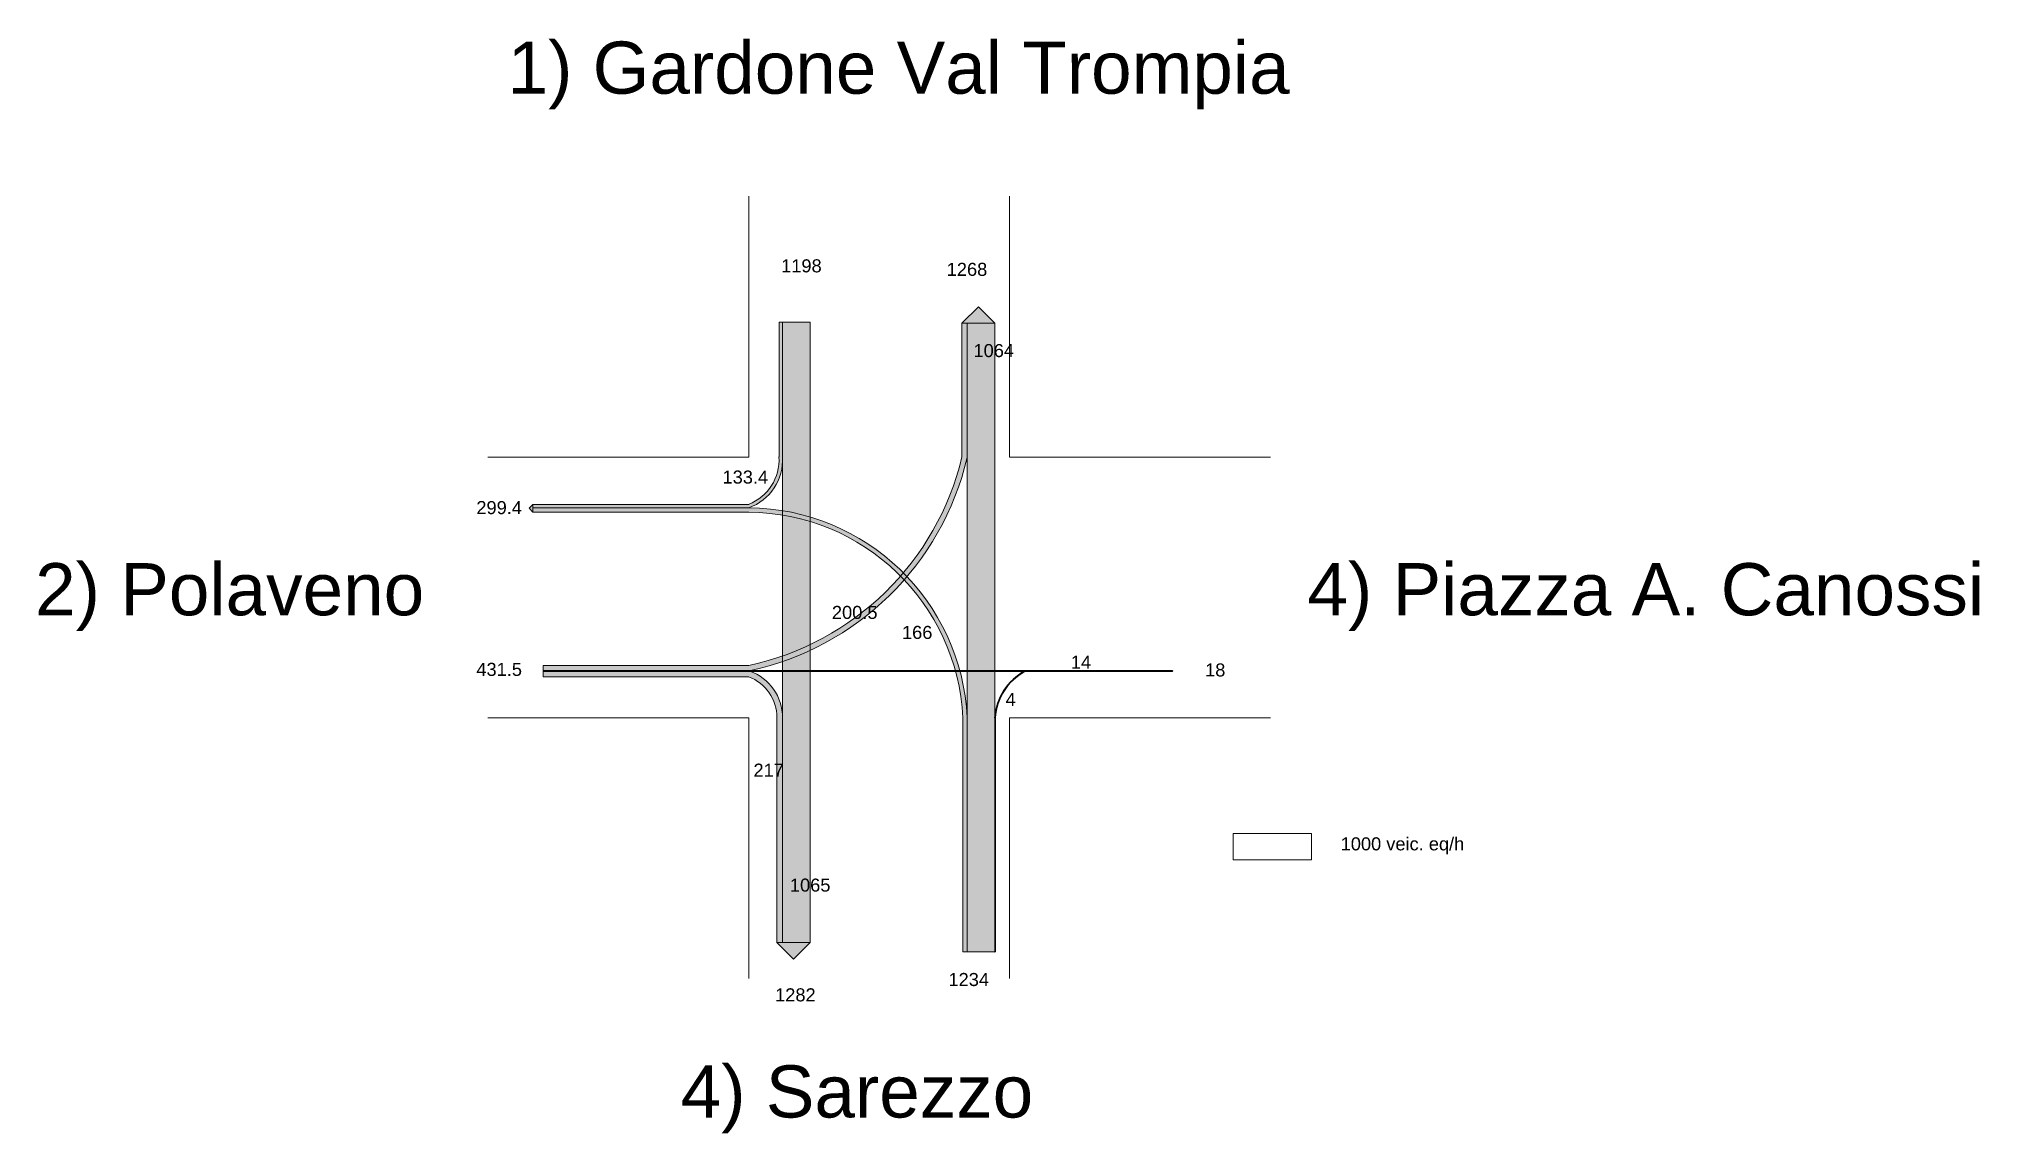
# Model space of a CAD drawing. Header units: millimetres. Extents: x 994 to 3678, y 1097 to 2408.
# Drawn here: x 994 to 1737, y 1261 to 1680 of the extents above; entities that cross this region are included whole.
import ezdxf

# ---------------------------------------------------------------- set-up
doc = ezdxf.new("R2010")
doc.units = ezdxf.units.MM
doc.layers.add('Da 1 Gardone', color=100, linetype='Continuous')
doc.layers.add('Strada', color=7, linetype='Continuous', lineweight=9)
doc.styles.get("Standard").update_dxf_attribs({"font": 'arial.ttf'})

msp = doc.modelspace()

# ---------------------------------------------------------------- texts
at = {"layer": 'Strada'}
for s, width, insert, char_height, attachment_point in [('1) Gardone Val Trompia', 307.9991, (1173.28, 1679.25), 20, 1), ('1198', 11.0308, (1278.11, 1595.75), 5, 1), ('1268', 11.0308, (1341.55, 1594.4), 5, 1), ('1064', 11.0308, (1351.81, 1563.26), 5, 1), ('133.4', 11.0308, (1255.64, 1514.76), 5, 1), ('299.4', 11.0308, (1161.31, 1503.04), 5, 1), ('2) Polaveno', 147.8922, (992.23, 1479.25), 20, 1), ('4) Piazza A. Canossi', 273.4316, (1739.09, 1479.25), 20, 3), ('200.5', 11.0308, (1297.56, 1462.86), 5, 1), ('166', 11.0308, (1324.41, 1455.19), 5, 1), ('14', 11.0308, (1389.1, 1443.77), 5, 1), ('431.5', 11.0308, (1161.31, 1441.02), 5, 1), ('18', 11.0308, (1440.57, 1440.8), 5, 1), ('4', 11.0308, (1364.12, 1429.51), 5, 1), ('217', 11.0308, (1267.5, 1402.37), 5, 1), ('1000 veic. eq/h', 58.0254, (1492.52, 1374.12), 5, 1), ('1065', 11.0308, (1281.46, 1358.3), 5, 1), ('1282', 11.0308, (1275.79, 1316.22), 5, 1), ('1234', 11.0308, (1342.22, 1322.1), 5, 1), ('4) Sarezzo', 147.8922, (1239.62, 1260.66), 20, 7)]:
    msp.add_mtext_dynamic_manual_height_columns(s, width=width, gutter_width=12.5, heights=[0], dxfattribs=dict(at, insert=insert, char_height=char_height, attachment_point=attachment_point))

# ---------------------------------------------------------------- hatches: boundary and pattern name
at = {"layer": 'Da 1 Gardone', "transparency": 33554559}
h = msp.add_hatch(color=256, dxfattribs=at)
h.dxf.hatch_style = 1
h.paths.add_polyline_path([(1278.62, 1517.71), (1278.62, 1571.65), (1277.29, 1571.65), (1277.29, 1519.95, -0.323631), (1265.66, 1501.79), (1182.99, 1501.79), (1182.99, 1500.46), (1265.66, 1500.46, 0.30153)])
h = msp.add_hatch(color=96, dxfattribs=at)
h.dxf.hatch_style = 1
h.paths.add_polyline_path([(1289.27, 1571.65), (1278.62, 1571.65), (1278.62, 1519.99, -0.029243), (1278.62, 1517.71), (1278.62, 1499.36, -0.032371), (1289.27, 1496.9), (1289.27, 1519.95)])
h.paths.add_polyline_path([(1289.27, 1495.17, 0.033056), (1278.62, 1497.68), (1278.62, 1443.64, 0.026888), (1289.27, 1448.03)])
h.paths.add_polyline_path([(1289.27, 1445.82, -0.026312), (1278.62, 1441.52), (1278.62, 1437.98), (1289.27, 1437.98)])
h.paths.add_polyline_path([(1289.27, 1437.84), (1278.62, 1437.84), (1278.62, 1420.39, -0.005469), (1278.62, 1419.98), (1278.62, 1333.75), (1289.27, 1333.75)])
h = msp.add_hatch(color=5, dxfattribs=at)
h.dxf.hatch_style = 1
h.paths.add_polyline_path([(1360.05, 1437.84), (1349.41, 1437.84), (1349.41, 1330.15), (1360.05, 1330.15)])
h.paths.add_polyline_path([(1360.05, 1571.27), (1349.41, 1571.27), (1349.41, 1437.98), (1360.05, 1437.98)])
h = msp.add_hatch(color=150, dxfattribs=at)
h.dxf.hatch_style = 1
h.paths.add_polyline_path([(1349.41, 1419.99, 0.053604), (1346.62, 1437.84), (1344.9, 1437.84, -0.054833), (1347.75, 1419.95), (1347.75, 1330.15), (1349.41, 1330.15)])
h.paths.add_polyline_path([(1326.34, 1474.08, -0.00382), (1325.25, 1472.82, -0.122448), (1344.86, 1437.98), (1346.58, 1437.98, 0.124334)])
h.paths.add_polyline_path([(1289.27, 1496.9), (1289.27, 1495.17, -0.123837), (1323.85, 1474.26, 0.003884), (1324.94, 1475.53, 0.124965)])
h.paths.add_polyline_path([(1278.62, 1499.36), (1278.62, 1497.68, -0.033056), (1289.27, 1495.17), (1289.27, 1496.9, 0.032371)])
h.paths.add_polyline_path([(1265.67, 1500.46), (1182.99, 1500.46), (1182.99, 1498.8), (1265.66, 1498.8, -0.039316), (1278.62, 1497.68), (1278.62, 1499.36, 0.038497)])
at = {"layer": 'Strada', "transparency": 33554559}
h = msp.add_hatch(color=7, dxfattribs=at)
h.dxf.hatch_style = 1
h.paths.add_polyline_path([(1182.99, 1501.79), (1181.5, 1500.3), (1182.99, 1498.8)])
h.paths.add_polyline_path([(1353.73, 1577.59), (1347.41, 1571.27), (1360.05, 1571.27)])
h.paths.add_polyline_path([(1428.15, 1437.89), (1428.06, 1437.98), (1428.06, 1437.84), (1428.06, 1437.8)])
h.paths.add_polyline_path([(1289.27, 1333.75), (1276.45, 1333.75), (1282.86, 1327.34)])
h = msp.add_hatch(color=1, dxfattribs=at)
h.dxf.hatch_style = 1
h.paths.add_polyline_path([(1278.62, 1441.52), (1278.62, 1443.64, -0.03143), (1265.66, 1439.99), (1186.94, 1439.99), (1186.94, 1437.98), (1265.87, 1437.98, 0.03031)])
h.paths.add_polyline_path([(1289.27, 1445.82), (1289.27, 1448.03, -0.026888), (1278.62, 1443.64), (1278.62, 1441.52, 0.026312)])
h.paths.add_polyline_path([(1325.25, 1472.82, 0.006072), (1323.85, 1474.26, -0.102296), (1289.27, 1448.03), (1289.27, 1445.82, 0.104112)])
h.paths.add_polyline_path([(1349.41, 1519.7), (1349.41, 1571.27), (1347.41, 1571.27), (1347.41, 1519.95, -0.11772), (1324.94, 1475.53, -0.005961), (1326.34, 1474.08, 0.118676)])
h.paths.add_polyline_path([(1324.94, 1475.53, -0.003884), (1323.85, 1474.26, -0.006072), (1325.25, 1472.82, 0.00382), (1326.34, 1474.08, 0.005961)])
h = msp.add_hatch(color=30, dxfattribs=at)
h.dxf.hatch_style = 1
h.paths.add_polyline_path([(1266.04, 1437.84), (1186.94, 1437.84), (1186.94, 1435.67), (1265.66, 1435.67, -0.317119), (1276.45, 1419.99), (1276.45, 1333.75), (1278.62, 1333.75), (1278.62, 1420.39, 0.316796)])

# ---------------------------------------------------------------- linework, layer by layer
at = {"layer": 'Strada'}
for p, q in [((1265.66, 1519.95), (1265.66, 1619.95)), ((1365.66, 1519.95), (1365.66, 1619.95)), ((1347.41, 1571.27), (1353.73, 1577.59)), ((1360.05, 1571.27), (1353.73, 1577.59)), ((1277.29, 1571.65), (1289.27, 1571.65)), ((1277.29, 1571.65), (1277.29, 1519.95)), ((1278.62, 1571.65), (1278.62, 1333.75)), ((1289.27, 1571.65), (1289.27, 1519.95)), ((1360.05, 1571.27), (1347.41, 1571.27)), ((1347.41, 1519.95), (1347.41, 1571.27)), ((1349.41, 1330.15), (1349.41, 1571.27)), ((1360.05, 1419.95), (1360.05, 1571.27)), ((1265.66, 1519.95), (1165.66, 1519.95)), ((1289.27, 1519.95), (1289.27, 1333.75)), ((1365.66, 1519.95), (1465.66, 1519.95)), ((1182.99, 1501.79), (1181.5, 1500.3)), ((1182.99, 1498.8), (1181.5, 1500.3)), ((1182.99, 1498.8), (1182.99, 1501.79)), ((1182.99, 1501.79), (1265.66, 1501.79)), ((1265.67, 1500.46), (1182.99, 1500.46)), ((1265.66, 1498.8), (1182.99, 1498.8)), ((1186.94, 1435.67), (1186.94, 1439.99)), ((1186.94, 1439.99), (1265.66, 1439.99)), ((1186.94, 1435.67), (1265.66, 1435.67)), ((1428.06, 1437.98), (1428.15, 1437.89)), ((1428.06, 1437.8), (1428.15, 1437.89)), ((1265.66, 1419.95), (1165.66, 1419.95)), ((1265.66, 1319.95), (1265.66, 1419.95)), ((1276.45, 1333.75), (1276.45, 1419.99)), ((1347.75, 1330.15), (1347.75, 1419.95)), ((1360.05, 1330.15), (1360.05, 1419.95)), ((1365.66, 1319.95), (1365.66, 1419.95)), ((1365.66, 1419.95), (1465.66, 1419.95)), ((1481.33, 1375.53), (1451.33, 1375.53)), ((1451.33, 1365.53), (1451.33, 1375.53)), ((1481.33, 1375.53), (1481.33, 1365.53)), ((1481.33, 1365.53), (1451.33, 1365.53)), ((1289.27, 1333.75), (1276.45, 1333.75)), ((1276.45, 1333.75), (1282.86, 1327.34)), ((1289.27, 1333.75), (1282.86, 1327.34)), ((1360.05, 1330.15), (1347.75, 1330.15))]:
    msp.add_line(p, q, dxfattribs=at)
at = {"layer": 'Strada', "color": 2, "lineweight": 30}
for p, q in [((1428.06, 1437.98), (1186.94, 1437.98)), ((1371.48, 1437.84), (1186.94, 1437.84)), ((1371.48, 1437.84), (1428.06, 1437.84)), ((1428.06, 1437.98), (1428.06, 1437.84))]:
    msp.add_line(p, q, dxfattribs=at)
at = {"layer": 'Strada', "color": 4, "lineweight": 30}
for p, q in [((1371.49, 1437.8), (1428.06, 1437.8)), ((1428.06, 1437.84), (1428.06, 1437.8)), ((1360.09, 1330.15), (1360.09, 1419.95)), ((1360.09, 1330.15), (1360.05, 1330.15))]:
    msp.add_line(p, q, dxfattribs=at)
at = {"layer": 'Strada'}
for centre, radius, start, end in [((1259.14, 1518.85), 19.52, 289.53146, 3.45567), ((1258.91, 1518.91), 18.4, 291.51061, 3.24333), ((1243.13, 1544.79), 107.19, 282.13453, 346.60545), ((1243.13, 1544.79), 109.2, 282.02219, 346.71812), ((1265.01, 1415.97), 82.84, 2.75931, 89.54636), ((1265.01, 1415.97), 84.5, 2.75931, 89.54636), ((1259.93, 1420.18), 16.52, 359.33346, 69.7126), ((1259.93, 1420.18), 18.69, 359.33346, 70.93861)]:
    msp.add_arc(centre, radius, start, end, dxfattribs=at)
at = {"layer": 'Strada', "color": 4, "lineweight": 30}
for radius, start in [(22.17, 118.79367), (22.13, 118.82025)]:
    msp.add_arc((1382.16, 1418.42), radius, start, 176.02254, dxfattribs=at)

msp.set_redraw_order([(e.dxf.handle, doc.entitydb.next_handle()) for e in msp.query("TEXT MTEXT ATTDEF DIMENSION ARC_DIMENSION")])  # texts and dimensions are drawn at this point

doc.saveas('drawing.dxf')
